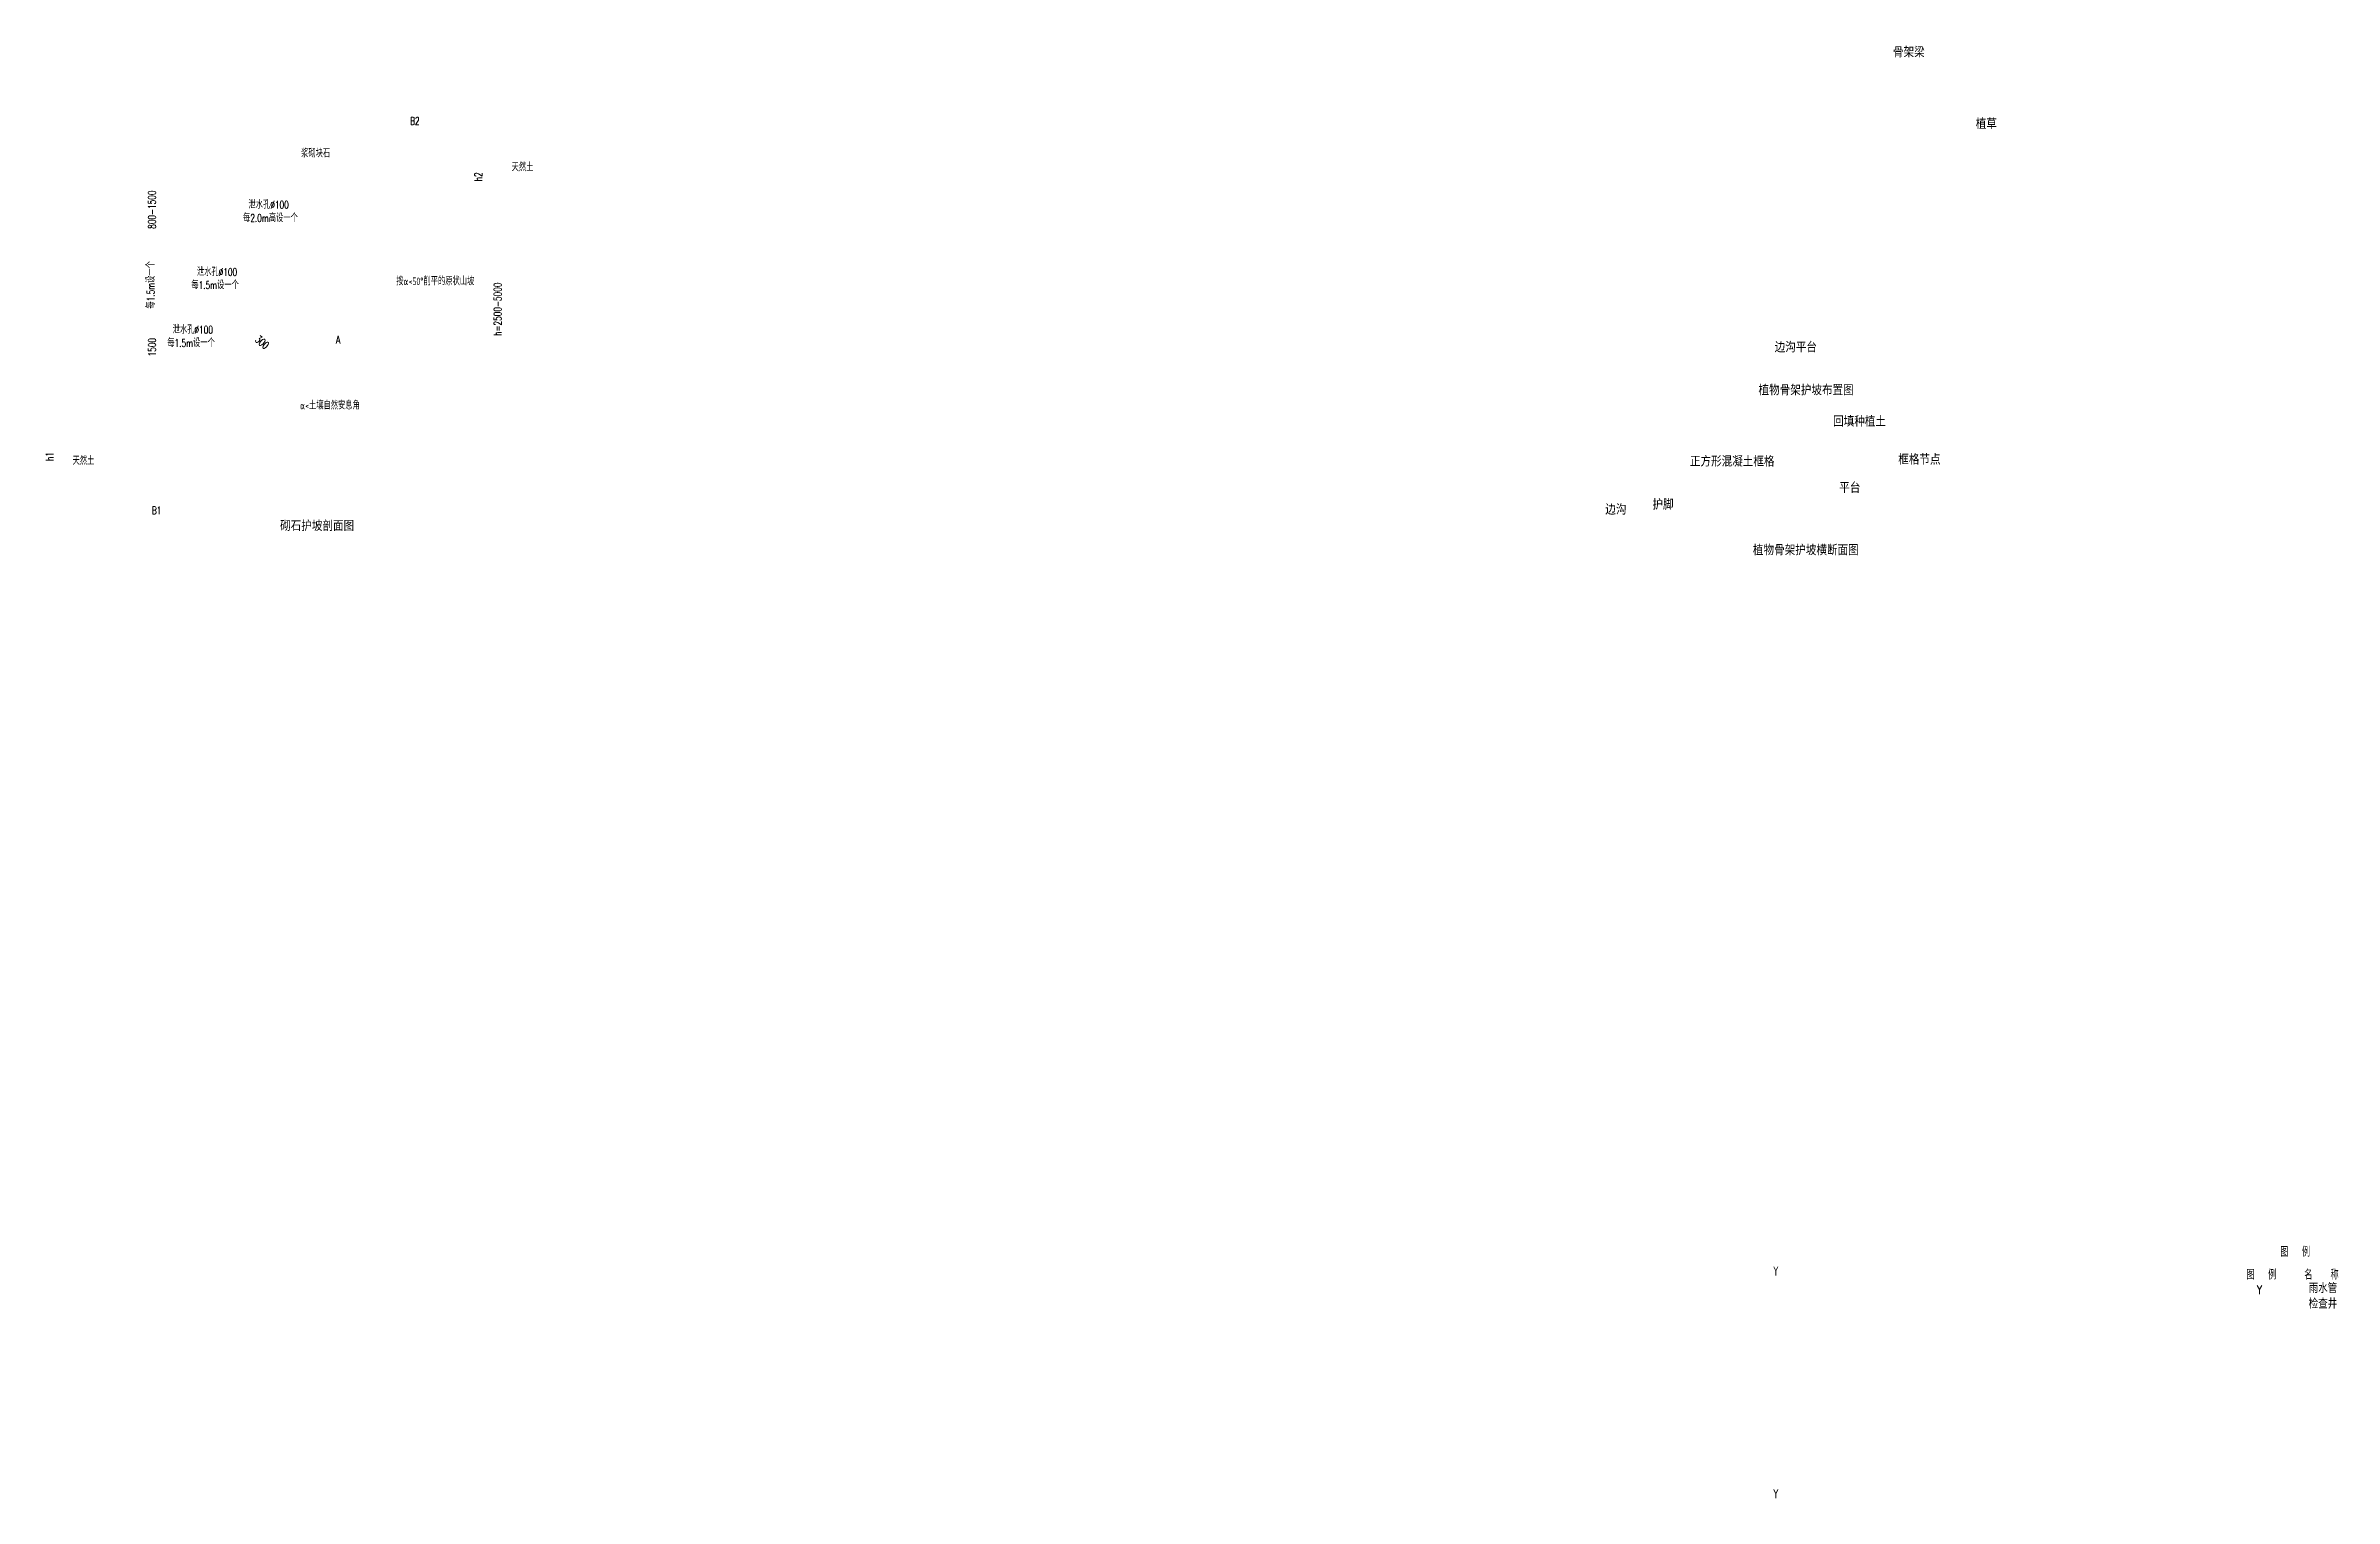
# Model space of a CAD drawing. Header units: millimetres. Extents: x 341 to 4563, y -2787 to 1016.
# Drawn here: x 2596 to 3786, y 260 to 1016 of the extents above; entities that cross this region are included whole.
import ezdxf
from ezdxf.enums import TextEntityAlignment as Align

# ---------------------------------------------------------------- set-up
doc = ezdxf.new("R2010")
doc.units = ezdxf.units.MM
doc.layers.add('表格', color=7, linetype='Continuous')
doc.styles.add('2', font='romans99.shx', dxfattribs={"width": 0.7, "bigfont": 'hztxt99.shx'})
doc.styles.add('HZ', font='romans.shx', dxfattribs={"width": 0.7, "bigfont": 'hztxt.shx'})
doc.styles.add('HZTXT', font='txt.shx', dxfattribs={"width": 0.8, "bigfont": 'HZTXT'})

msp = doc.modelspace()

# ---------------------------------------------------------------- texts
at = {"style": 'HZTXT'}
for s, p in [('骨架梁', (3565.2, 1010, 1152000)), ('植草', (3605.5, 972.7, 1152000)), ('边沟平台', (3506.4, 856.5, 1152000))]:
    msp.add_text(s, height=5.5, dxfattribs=at).set_placement(p, align=Align.CENTER)
at = {"style": 'HZ', "width": 0.7}
for s, p in [('B2', (2785.5, 974.9)), ('浆砌块石', (2728.8, 958)), ('天然土', (2838.3, 950.8)), ('每2.0m高设一个', (2698.6, 924.4)), ('泄水孔%%C100', (2701.4, 931.3)), ('每1.5m设一个', (2671.7, 889.5)), ('泄水孔%%C100', (2674.6, 896.3)), ('按α<50°削平的原状山坡', (2778.3, 891.5)), ('泄水孔%%C100', (2662, 866.3)), ('每1.5m设一个', (2659.2, 859.4)), ('A', (2747, 861.1)), ('α<土壤自然安息角', (2728.3, 826.9)), ('天然土', (2609.9, 798.1)), ('B1', (2651.2, 772.3))]:
    msp.add_text(s, height=4, dxfattribs=at).set_placement(p)
for s, rotation, p in [('h2', 90, (2823, 945.5)), ('800-1500', 90, (2653.2, 920.8)), ('每1.5m设一个', 90, (2652.6, 879.3)), ('h=2500-5000', 90, (2833, 865.1)), ('1500', 90, (2653.3, 854.4)), ('300', 319.61, (2704.5, 862.6)), ('h1', 90, (2600, 800))]:
    msp.add_text(s, height=4, rotation=rotation, dxfattribs=at).set_placement(p)
at = {"style": 'HZTXT'}
for s, p in [('植物骨架护坡布置图', (3487, 834.2)), ('回填种植土', (3525.8, 817.9, 806400)), ('正方形混凝土框格', (3451.3, 797.1, 806400)), ('框格节点', (3559.7, 798.1, 806400)), ('平台', (3529, 783.4, 806400)), ('边沟', (3407.3, 772.1, 806400)), ('护脚', (3431.8, 774.7, 806400)), ('砌石护坡剖面图', (2717.9, 763.6)), ('植物骨架护坡横断面图', (3484.1, 751))]:
    msp.add_text(s, height=5.5, dxfattribs=at).set_placement(p)
at = {"style": '2', "width": 0.7}
for p in [(3496, 378.6), (3496, 262.7)]:
    msp.add_text('Y', height=4.5, dxfattribs=at).set_placement(p, align=Align.MIDDLE)
at = {"layer": '表格', "style": '2', "width": 0.7}
for s, p in [('图   例', (3758.4, 386.2, -1662)), ('图   例', (3740.8, 374.3)), ('名    称', (3770.9, 374.3))]:
    msp.add_text(s, height=4.5, dxfattribs=at).set_placement(p)
at = {"layer": '表格', "style": '2', "width": 0.75}
msp.add_text('Y', height=4.5, dxfattribs=at).set_placement((3747.6, 368.9), align=Align.MIDDLE)
at = {"layer": '表格', "style": '2'}
for s, p in [('雨水管', (3773.2, 367.3)), ('检查井', (3773.2, 359.2))]:
    msp.add_text(s, height=4.5, dxfattribs=at).set_placement(p)

doc.saveas('drawing.dxf')
